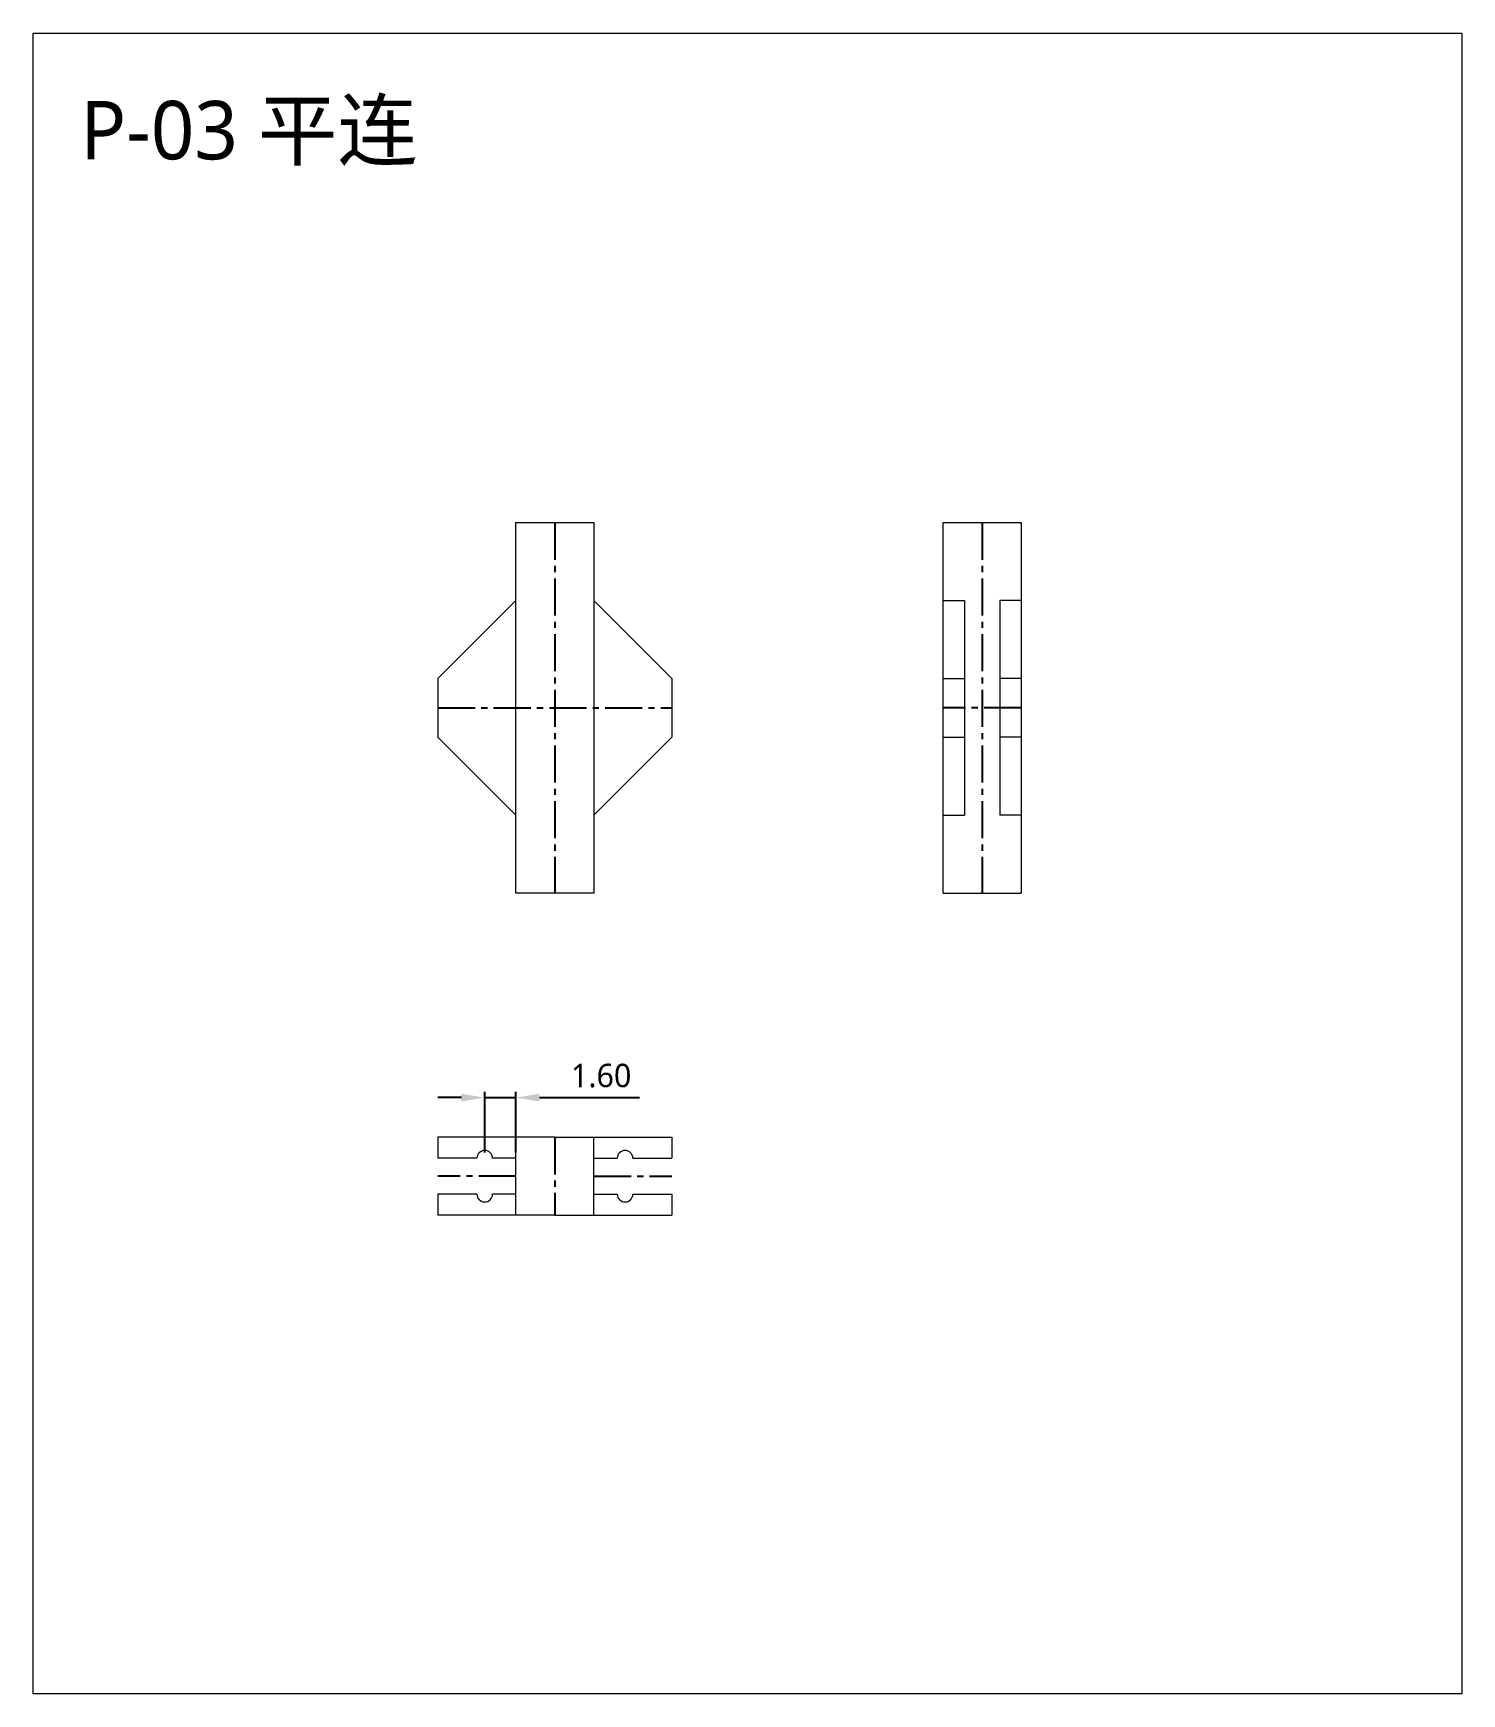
# Model space of a CAD drawing. Header units: millimetres. Extents: x 802 to 1336, y 683 to 768.
# Drawn here: x 1042.8 to 1116.1, y 682.5 to 767.7 of the extents above; entities that cross this region are included whole.
import ezdxf

# ---------------------------------------------------------------- set-up
doc = ezdxf.new("R2010")
doc.units = ezdxf.units.MM
doc.header["$LTSCALE"] = 0.1
doc.header["$PDSIZE"] = -5
doc.linetypes.add('CENTER2', pattern=[28.575, 19.05, -3.175, 3.175, -3.175])
doc.layers.get('DEFPOINTS').update_dxf_attribs({"lineweight": 18})
doc.layers.add('LABEL_LINE', color=6, linetype='Continuous', lineweight=18)
doc.layers.add('SOLID_LINE', color=7, linetype='Continuous', lineweight=18)
doc.layers.add('参考', color=1, linetype='CENTER2')
doc.layers.add('注释', color=4, linetype='Continuous', lineweight=18, plot=False)
doc.styles.get("Standard").update_dxf_attribs({"font": ''})
doc.styles.get('Standard').set_extended_font_data('Microsoft YaHei')
doc.dimstyles.get("Standard").update_dxf_attribs({"dimtxt": 1.2, "dimasz": 1.2, "dimexe": 0.3, "dimexo": 0.3, "dimgap": 0.5, "dimtad": 1, "dimzin": 0, "dimdsep": 46, "dimtxsty": 'Standard', "dimcen": 0.09, "dimdle": 4, "dimclrd": 3, "dimclre": 3, "dimclrt": 6, "dimadec": 0, "dimazin": 0, "dimtfac": 1, "dimtmove": 0, "dimatfit": 3, "dimfxl": 1, "dimtolj": 1, "dimtzin": 0, "dimarcsym": 0})

msp = doc.modelspace()

# ---------------------------------------------------------------- texts
at = {"layer": '注释'}
msp.add_text('P-03 平连', height=3, dxfattribs=at).set_placement((1045.19, 761.244))

# ---------------------------------------------------------------- blocks, each defined once
blk = doc.blocks.new('*D2')
at = {"layer": 'DEFPOINTS', "color": 3, "linetype": 'Continuous', "lineweight": -2}
for p, q in [((1064.74, 713.12), (1063.54, 713.12)), ((1065.94, 710.308), (1065.94, 713.42)), ((1065.94, 713.12), (1067.54, 713.12)), ((1067.54, 710.308), (1067.54, 713.42)), ((1068.74, 713.12), (1073.881, 713.12))]:
    blk.add_line(p, q, dxfattribs=at)
at = {"layer": 'DEFPOINTS', "color": 0}
for p in [(1067.54, 713.12), (1065.94, 710.008), (1067.54, 710.008)]:
    blk.add_point(p, dxfattribs=at)
at = {"layer": 'DEFPOINTS', "color": 3}
for points in [[(1064.74, 713.32), (1064.74, 712.92), (1065.94, 713.12)], [(1068.74, 713.32), (1068.74, 712.92), (1067.54, 713.12)]]:
    blk.add_solid(points, dxfattribs=at)
at = {"layer": 'DEFPOINTS', "color": 6, "insert": (1071.911, 714.244), "char_height": 1.2, "attachment_point": 5}
blk.add_mtext('\\A1;1.60', dxfattribs=at)

# ---------------------------------------------------------------- dimensions: what is measured, and where the dimension line sits
at = {"layer": 'DEFPOINTS'}
dim = msp.add_linear_dim(base=(1067.54, 713.12), p1=(1065.94, 710.008), p2=(1067.54, 710.008), dimstyle='Standard', dxfattribs=at)
dim.commit()
dim.dimension.update_dxf_attribs({"geometry": '*D2', "text_midpoint": (1071.911, 714.244)})

# ---------------------------------------------------------------- linework, layer by layer
at = {"layer": 'DEFPOINTS'}
for p, q in [((1063.54, 711.088), (1063.54, 710.008)), ((1075.54, 711.088), (1075.54, 710.008)), ((1063.54, 708.168), (1063.54, 707.088)), ((1075.54, 708.168), (1075.54, 707.088))]:
    msp.add_line(p, q, dxfattribs=at)
msp.add_lwpolyline([(1067.54, 742.613), (1071.54, 742.613), (1071.54, 723.613), (1067.54, 723.613)], close=True, dxfattribs=at)
for centre, start, end in [((1065.94, 710.008), 360, 180), ((1073.14, 710.008), 0, 180), ((1065.94, 708.168), 180, 0), ((1073.14, 708.168), 180, 0)]:
    msp.add_arc(centre, 0.4, start, end, dxfattribs=at)
at = {"layer": 'LABEL_LINE'}
msp.add_lwpolyline([(1042.78, 767.717), (1116.055, 767.717), (1116.055, 682.541), (1042.78, 682.541)], close=True, dxfattribs=at)
at = {"layer": 'SOLID_LINE'}
for p, q in [((1089.454, 723.613), (1089.454, 742.613)), ((1089.454, 742.613), (1093.454, 742.613)), ((1093.454, 742.613), (1093.454, 723.613)), ((1067.54, 738.613), (1063.54, 734.613)), ((1071.54, 738.613), (1075.54, 734.613)), ((1089.454, 738.613), (1090.554, 738.613)), ((1090.554, 738.613), (1090.554, 727.613)), ((1093.454, 738.613), (1092.354, 738.613)), ((1092.354, 738.613), (1092.354, 727.613)), ((1063.54, 734.613), (1063.54, 731.613)), ((1075.54, 734.613), (1075.54, 731.613)), ((1089.454, 734.613), (1090.554, 734.613)), ((1089.454, 734.613), (1090.554, 734.613)), ((1093.454, 734.613), (1092.354, 734.613)), ((1093.454, 734.613), (1092.354, 734.613)), ((1067.54, 727.613), (1063.54, 731.613)), ((1071.54, 727.613), (1075.54, 731.613)), ((1089.454, 731.613), (1090.554, 731.613)), ((1089.454, 731.613), (1090.554, 731.613)), ((1093.454, 731.613), (1092.354, 731.613)), ((1093.454, 731.613), (1092.354, 731.613)), ((1089.454, 727.613), (1090.554, 727.613)), ((1093.454, 727.613), (1092.354, 727.613)), ((1089.454, 723.613), (1093.454, 723.613)), ((1069.54, 711.088), (1063.54, 711.088)), ((1069.54, 711.088), (1075.54, 711.088)), ((1065.54, 710.008), (1063.54, 710.008)), ((1067.54, 710.008), (1066.34, 710.008)), ((1071.54, 710.008), (1072.74, 710.008)), ((1073.54, 710.008), (1075.54, 710.008)), ((1065.54, 708.168), (1063.54, 708.168)), ((1067.54, 708.168), (1066.34, 708.168)), ((1071.54, 708.168), (1072.74, 708.168)), ((1073.54, 708.168), (1075.54, 708.168)), ((1069.54, 707.088), (1063.54, 707.088)), ((1069.54, 707.088), (1075.54, 707.088))]:
    msp.add_line(p, q, dxfattribs=at)
for points in [[(1067.54, 707.088), (1067.54, 711.088)], [(1071.54, 707.088), (1071.54, 711.088)]]:
    msp.add_lwpolyline(points, dxfattribs=at)
at = {"layer": '参考'}
for p, q in [((1069.54, 742.613), (1069.54, 723.613)), ((1091.454, 742.613), (1091.454, 723.613)), ((1063.54, 733.113), (1075.54, 733.113)), ((1093.454, 733.113), (1089.454, 733.113)), ((1069.54, 711.088), (1069.54, 707.088)), ((1067.54, 709.088), (1063.54, 709.088)), ((1071.54, 709.088), (1075.54, 709.088))]:
    msp.add_line(p, q, dxfattribs=at)

msp.set_redraw_order([(e.dxf.handle, doc.entitydb.next_handle()) for e in msp.query("TEXT MTEXT ATTDEF DIMENSION ARC_DIMENSION")])  # texts and dimensions are drawn at this point

doc.saveas('drawing.dxf')
